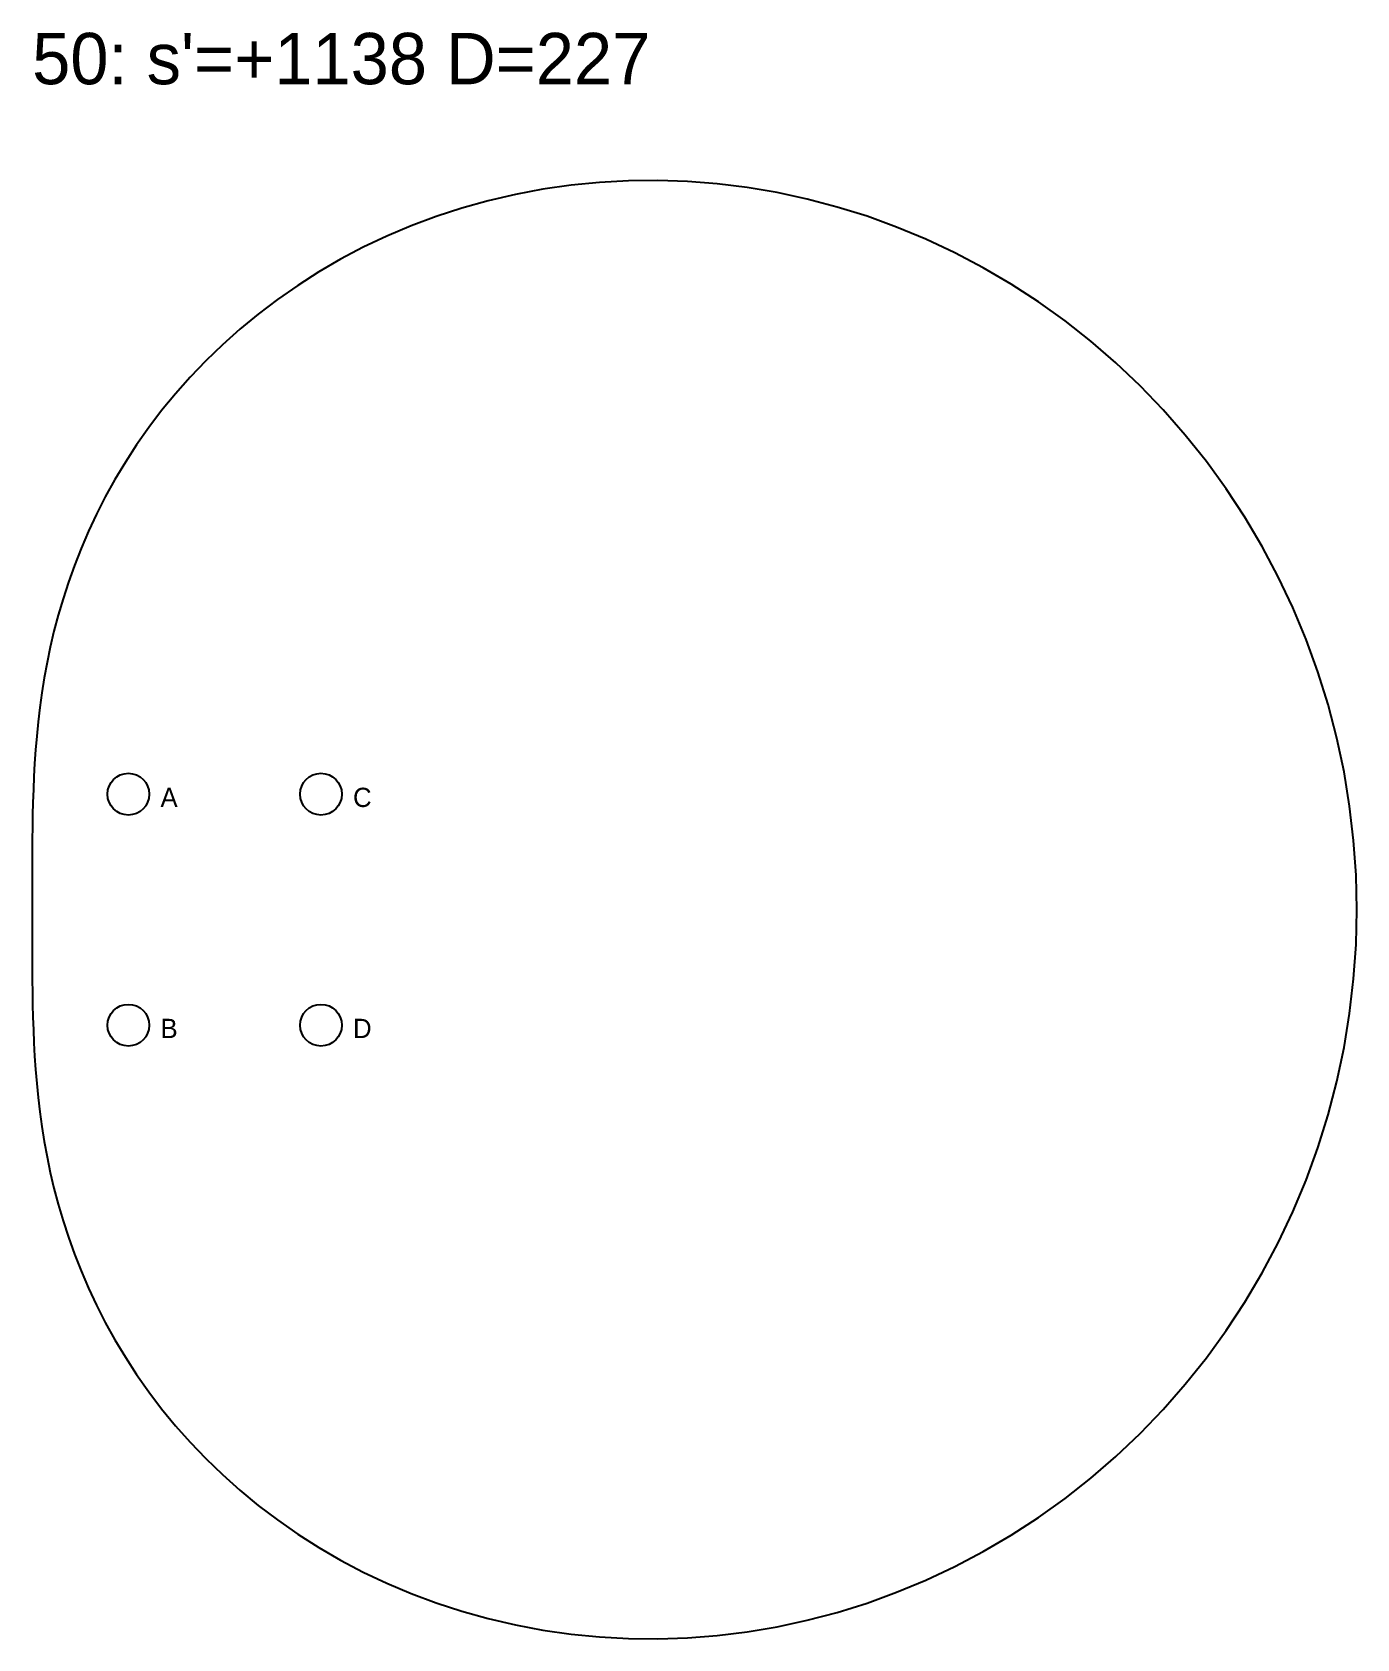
# Model space of a CAD drawing. Header units: millimetres. Extents: x 0 to 2007, y -5243 to 138.
# Drawn here: x 0 to 206.4, y -4113.6 to -3863.3 of the extents above; entities that cross this region are included whole.
import ezdxf

# ---------------------------------------------------------------- set-up
doc = ezdxf.new("R2010")
doc.units = ezdxf.units.MM
for name, color, linetype in [('DOWEL', 5, 'CONTINUOUS'), ('SLAB_50', 4, 'CONTINUOUS'), ('TEXT', 1, 'CONTINUOUS')]:
    doc.layers.add(name, color=color, linetype=linetype)

msp = doc.modelspace()

# ---------------------------------------------------------------- texts
at = {"layer": 'DOWEL'}
for s, p in [('A', (20, -3984)), ('C', (50, -3984)), ('B', (20, -4020)), ('D', (50, -4020))]:
    msp.add_text(s, height=3, dxfattribs=at).set_placement(p)
at = {"layer": 'TEXT'}
msp.add_text("50: s'=+1138 D=227", height=8, dxfattribs=at).set_placement((0, -3871.385))

# ---------------------------------------------------------------- linework, layer by layer
at = {"layer": 'DOWEL'}
for centre in [(15, -3982), (45, -3982), (15, -4018), (45, -4018)]:
    msp.add_circle(centre, 3.25, dxfattribs=at)
at = {"layer": 'SLAB_50'}
msp.add_lwpolyline([(206.414, -4000), (206.289, -3994.598), (205.912, -3989.21), (205.285, -3983.847), (204.41, -3978.524), (203.29, -3973.254), (201.928, -3968.048), (200.328, -3962.919), (198.496, -3957.879), (196.435, -3952.941), (194.154, -3948.116), (191.658, -3943.415), (188.955, -3938.847), (186.052, -3934.425), (182.96, -3930.157), (179.686, -3926.051), (176.241, -3922.118), (172.633, -3918.364), (168.875, -3914.797), (164.976, -3911.424), (160.947, -3908.25), (156.8, -3905.281), (152.547, -3902.52), (148.199, -3899.973), (143.767, -3897.642), (139.265, -3895.529), (134.704, -3893.636), (130.096, -3891.965), (125.453, -3890.514), (120.786, -3889.285), (116.108, -3888.275), (111.43, -3887.483), (106.763, -3886.906), (102.119, -3886.541), (97.507, -3886.385), (92.939, -3886.432), (88.424, -3886.678), (83.972, -3887.118), (79.592, -3887.745), (75.292, -3888.554), (71.081, -3889.536), (66.967, -3890.685), (62.955, -3891.994), (59.054, -3893.453), (55.268, -3895.056), (51.604, -3896.793), (48.065, -3898.656), (44.655, -3900.635), (41.379, -3902.723), (38.239, -3904.909), (35.238, -3907.186), (32.376, -3909.543), (29.656, -3911.972), (27.076, -3914.464), (24.639, -3917.01), (22.341, -3919.602), (20.183, -3922.231), (18.162, -3924.89), (16.277, -3927.57), (14.524, -3930.264), (12.901, -3932.965), (11.403, -3935.666), (10.027, -3938.36), (8.769, -3941.043), (7.623, -3943.707), (6.585, -3946.349), (5.649, -3948.963), (4.811, -3951.545), (4.065, -3954.092), (3.405, -3956.601), (2.825, -3959.07), (2.319, -3961.495), (1.882, -3963.875), (1.508, -3966.21), (1.191, -3968.499), (0.926, -3970.741), (0.707, -3972.938), (0.529, -3975.089), (0.386, -3977.196), (0.274, -3979.261), (0.188, -3981.286), (0.124, -3983.273), (0.077, -3985.225), (0.046, -3987.145), (0.025, -3989.037), (0.012, -3990.903), (0.005, -3992.748), (0.002, -3994.576), (0, -3996.392), (0, -3998.198), (0, -4000), (0, -4001.802), (0, -4003.608), (0.002, -4005.424), (0.005, -4007.252), (0.012, -4009.097), (0.025, -4010.963), (0.046, -4012.855), (0.077, -4014.775), (0.124, -4016.727), (0.188, -4018.714), (0.274, -4020.739), (0.386, -4022.804), (0.529, -4024.911), (0.707, -4027.062), (0.926, -4029.259), (1.191, -4031.501), (1.508, -4033.79), (1.882, -4036.125), (2.319, -4038.505), (2.825, -4040.93), (3.405, -4043.399), (4.065, -4045.908), (4.811, -4048.455), (5.649, -4051.037), (6.585, -4053.651), (7.623, -4056.293), (8.769, -4058.957), (10.027, -4061.64), (11.403, -4064.334), (12.901, -4067.035), (14.524, -4069.736), (16.277, -4072.43), (18.162, -4075.11), (20.183, -4077.769), (22.341, -4080.398), (24.639, -4082.99), (27.076, -4085.536), (29.656, -4088.028), (32.376, -4090.457), (35.238, -4092.814), (38.239, -4095.091), (41.379, -4097.277), (44.655, -4099.365), (48.065, -4101.344), (51.604, -4103.207), (55.268, -4104.944), (59.054, -4106.547), (62.955, -4108.006), (66.967, -4109.315), (71.081, -4110.464), (75.292, -4111.446), (79.592, -4112.255), (83.972, -4112.882), (88.424, -4113.322), (92.939, -4113.568), (97.507, -4113.615), (102.119, -4113.459), (106.763, -4113.094), (111.43, -4112.517), (116.108, -4111.725), (120.786, -4110.715), (125.453, -4109.486), (130.096, -4108.035), (134.704, -4106.364), (139.265, -4104.471), (143.767, -4102.358), (148.199, -4100.027), (152.547, -4097.48), (156.8, -4094.719), (160.947, -4091.75), (164.976, -4088.576), (168.875, -4085.203), (172.633, -4081.636), (176.241, -4077.882), (179.686, -4073.949), (182.96, -4069.843), (186.052, -4065.575), (188.955, -4061.153), (191.658, -4056.585), (194.154, -4051.884), (196.435, -4047.059), (198.496, -4042.121), (200.328, -4037.081), (201.928, -4031.952), (203.29, -4026.746), (204.41, -4021.476), (205.285, -4016.153), (205.912, -4010.79), (206.289, -4005.402)], close=True, dxfattribs=at)

msp.set_redraw_order([(e.dxf.handle, doc.entitydb.next_handle()) for e in msp.query("TEXT MTEXT ATTDEF DIMENSION ARC_DIMENSION")])  # texts and dimensions are drawn at this point

doc.saveas('drawing.dxf')
